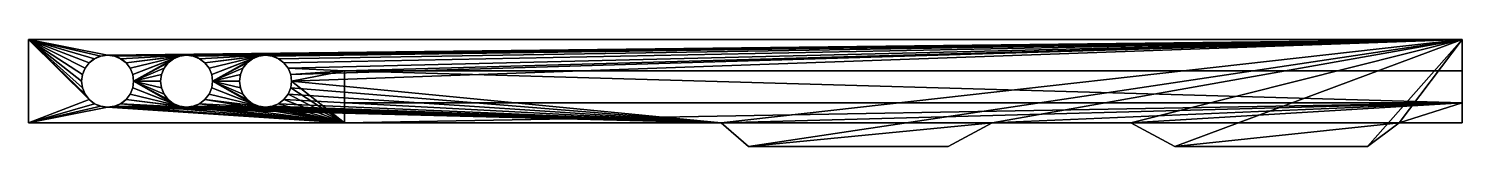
# Model space of a CAD drawing. Extents: x -57 to 38, y -43 to 121.
# Drawn here: x -7.2 to 38.2, y -43.09 to -39.69 of the extents above.
import ezdxf

# ---------------------------------------------------------------- set-up
doc = ezdxf.new("R2010")
doc.units = 0
doc.header["$LTSCALE"] = 25.4
doc.layers.get('0').update_dxf_attribs({"color": 13, "linetype": 'CONTINUOUS'})

# ---------------------------------------------------------------- blocks, each defined once
blk = doc.blocks.new('BARILLA')
at = {"color": 0}
for p, q in [((0, 3.4, 1.5), (45.4, 3.4, 1.5)), ((0, 3.4), (45.4, 3.4)), ((0, 3.4, 1.5), (0, 3.4)), ((0, 3.4, 1.5), (45.4, 3.4, 1.5)), ((0, 0.75, 1.5), (0, 3.4, 1.5)), ((0, 0.75, 1.5), (0, 3.4, 1.5)), ((0, 3.4, 1.5), (0, 3.4)), ((0, 0.75), (0, 3.4)), ((0, 0.75), (0, 3.4)), ((0, 3.4), (45.4, 3.4)), ((45.4, 3.4, 1.5), (45.4, 3.4)), ((45.4, 3.4, 1.5), (45.4, 2.4, 1.5)), ((45.4, 3.4), (45.4, 0.75)), ((45.4, 3.4, 1.5), (45.4, 3.4)), ((45.4, 3.4, 1.5), (45.4, 2.4, 1.5)), ((45.4, 3.4), (45.4, 0.75)), ((2.088, 2.789, 1.5), (2.088, 2.789)), ((2.088, 2.789, 1.5), (2.088, 2.789)), ((2.286, 2.872, 1.5), (2.286, 2.872)), ((2.286, 2.872, 1.5), (2.286, 2.872)), ((2.5, 2.9, 1.5), (2.5, 2.9)), ((2.5, 2.9, 1.5), (2.5, 2.9)), ((2.714, 2.872, 1.5), (2.714, 2.872)), ((2.714, 2.872, 1.5), (2.714, 2.872)), ((2.913, 2.789, 1.5), (2.913, 2.789)), ((2.913, 2.789, 1.5), (2.913, 2.789)), ((4.588, 2.789, 1.5), (4.588, 2.789)), ((4.588, 2.789, 1.5), (4.588, 2.789)), ((4.786, 2.872, 1.5), (4.786, 2.872)), ((4.786, 2.872, 1.5), (4.786, 2.872)), ((5, 2.9, 1.5), (5, 2.9)), ((5, 2.9, 1.5), (5, 2.9)), ((5.214, 2.872, 1.5), (5.214, 2.872)), ((5.214, 2.872, 1.5), (5.214, 2.872)), ((5.413, 2.789, 1.5), (5.413, 2.789)), ((5.413, 2.789, 1.5), (5.413, 2.789)), ((7.087, 2.789, 1.5), (7.087, 2.789)), ((7.087, 2.789, 1.5), (7.087, 2.789)), ((7.286, 2.872, 1.5), (7.286, 2.872)), ((7.286, 2.872, 1.5), (7.286, 2.872)), ((7.5, 2.9, 1.5), (7.5, 2.9)), ((7.5, 2.9, 1.5), (7.5, 2.9)), ((7.714, 2.872, 1.5), (7.714, 2.872)), ((7.714, 2.872, 1.5), (7.714, 2.872)), ((7.912, 2.789, 1.5), (7.912, 2.789)), ((7.912, 2.789, 1.5), (7.912, 2.789)), ((1.703, 2.289, 1.5), (1.703, 2.289)), ((1.703, 2.289, 1.5), (1.703, 2.289)), ((1.786, 2.487, 1.5), (1.786, 2.487)), ((1.786, 2.487, 1.5), (1.786, 2.487)), ((1.917, 2.658, 1.5), (1.917, 2.658)), ((1.917, 2.658, 1.5), (1.917, 2.658)), ((3.083, 2.658, 1.5), (3.083, 2.658)), ((3.083, 2.658, 1.5), (3.083, 2.658)), ((3.214, 2.487, 1.5), (3.214, 2.487)), ((3.214, 2.487, 1.5), (3.214, 2.487)), ((3.297, 2.289, 1.5), (3.297, 2.289)), ((3.297, 2.289, 1.5), (3.297, 2.289)), ((4.203, 2.289, 1.5), (4.203, 2.289)), ((4.203, 2.289, 1.5), (4.203, 2.289)), ((4.286, 2.487, 1.5), (4.286, 2.487)), ((4.286, 2.487, 1.5), (4.286, 2.487)), ((4.417, 2.658, 1.5), (4.417, 2.658)), ((4.417, 2.658, 1.5), (4.417, 2.658)), ((5.583, 2.658, 1.5), (5.583, 2.658)), ((5.583, 2.658, 1.5), (5.583, 2.658)), ((5.714, 2.487, 1.5), (5.714, 2.487)), ((5.714, 2.487, 1.5), (5.714, 2.487)), ((5.797, 2.289, 1.5), (5.797, 2.289)), ((5.797, 2.289, 1.5), (5.797, 2.289)), ((6.703, 2.289, 1.5), (6.703, 2.289)), ((6.703, 2.289, 1.5), (6.703, 2.289)), ((6.786, 2.487, 1.5), (6.786, 2.487)), ((6.786, 2.487, 1.5), (6.786, 2.487)), ((6.917, 2.658, 1.5), (6.917, 2.658)), ((6.917, 2.658, 1.5), (6.917, 2.658)), ((8.083, 2.658, 1.5), (8.083, 2.658)), ((8.083, 2.658, 1.5), (8.083, 2.658)), ((8.214, 2.487, 1.5), (8.214, 2.487)), ((8.214, 2.487, 1.5), (8.214, 2.487)), ((8.297, 2.289, 1.5), (8.297, 2.289)), ((8.297, 2.289, 1.5), (8.297, 2.289)), ((45.4, 2.4, 1.5), (10, 2.4, 1.5)), ((10, 1.392, 1.849), (10, 2.4, 1.5)), ((10, 0.75, 1.5), (10, 2.4, 1.5)), ((45.4, 2.4, 1.5), (10, 2.4, 1.5)), ((10, 1.392, 1.849), (10, 2.4, 1.5)), ((10, 0.75, 1.5), (10, 2.4, 1.5)), ((45.4, 1.392, 1.849), (45.4, 2.4, 1.5)), ((45.4, 1.392, 1.849), (45.4, 2.4, 1.5)), ((1.675, 2.075, 1.5), (1.675, 2.075)), ((1.675, 2.075, 1.5), (1.675, 2.075)), ((1.703, 1.861, 1.5), (1.703, 1.861)), ((1.703, 1.861, 1.5), (1.703, 1.861)), ((3.297, 1.861, 1.5), (3.297, 1.861)), ((3.297, 1.861, 1.5), (3.297, 1.861)), ((3.325, 2.075, 1.5), (3.325, 2.075)), ((3.325, 2.075, 1.5), (3.325, 2.075)), ((4.175, 2.075, 1.5), (4.175, 2.075)), ((4.175, 2.075, 1.5), (4.175, 2.075)), ((4.203, 1.861, 1.5), (4.203, 1.861)), ((4.203, 1.861, 1.5), (4.203, 1.861)), ((5.797, 1.861, 1.5), (5.797, 1.861)), ((5.797, 1.861, 1.5), (5.797, 1.861)), ((5.825, 2.075, 1.5), (5.825, 2.075)), ((5.825, 2.075, 1.5), (5.825, 2.075)), ((6.675, 2.075, 1.5), (6.675, 2.075)), ((6.675, 2.075, 1.5), (6.675, 2.075)), ((6.703, 1.861, 1.5), (6.703, 1.861)), ((6.703, 1.861, 1.5), (6.703, 1.861)), ((8.297, 1.861, 1.5), (8.297, 1.861)), ((8.297, 1.861, 1.5), (8.297, 1.861)), ((8.325, 2.075, 1.5), (8.325, 2.075)), ((8.325, 2.075, 1.5), (8.325, 2.075)), ((1.786, 1.662, 1.5), (1.786, 1.662)), ((1.786, 1.662, 1.5), (1.786, 1.662)), ((1.917, 1.492, 1.5), (1.917, 1.492)), ((1.917, 1.492, 1.5), (1.917, 1.492)), ((3.083, 1.492, 1.5), (3.083, 1.492)), ((3.083, 1.492, 1.5), (3.083, 1.492)), ((3.214, 1.662, 1.5), (3.214, 1.662)), ((3.214, 1.662, 1.5), (3.214, 1.662)), ((4.286, 1.662, 1.5), (4.286, 1.662)), ((4.286, 1.662, 1.5), (4.286, 1.662)), ((4.417, 1.492, 1.5), (4.417, 1.492)), ((4.417, 1.492, 1.5), (4.417, 1.492)), ((5.583, 1.492, 1.5), (5.583, 1.492)), ((5.583, 1.492, 1.5), (5.583, 1.492)), ((5.714, 1.662, 1.5), (5.714, 1.662)), ((5.714, 1.662, 1.5), (5.714, 1.662)), ((6.786, 1.662, 1.5), (6.786, 1.662)), ((6.786, 1.662, 1.5), (6.786, 1.662)), ((6.917, 1.492, 1.5), (6.917, 1.492)), ((6.917, 1.492, 1.5), (6.917, 1.492)), ((8.083, 1.492, 1.5), (8.083, 1.492)), ((8.083, 1.492, 1.5), (8.083, 1.492)), ((8.214, 1.662, 1.5), (8.214, 1.662)), ((8.214, 1.662, 1.5), (8.214, 1.662)), ((10, 1.392, 1.849), (45.4, 1.392, 1.849)), ((10, 1.392, 1.849), (10, 0.75, 1.665)), ((10, 1.392, 1.849), (45.4, 1.392, 1.849)), ((10, 1.392, 1.849), (10, 0.75, 1.665)), ((45.4, 1.392, 1.849), (45.4, 0.75, 1.665)), ((45.4, 1.392, 1.849), (45.4, 0.75, 1.665)), ((2.088, 1.361, 1.5), (2.088, 1.361)), ((2.088, 1.361, 1.5), (2.088, 1.361)), ((2.286, 1.278, 1.5), (2.286, 1.278)), ((2.286, 1.278, 1.5), (2.286, 1.278)), ((2.5, 1.25, 1.5), (2.5, 1.25)), ((2.5, 1.25, 1.5), (2.5, 1.25)), ((2.714, 1.278, 1.5), (2.714, 1.278)), ((2.714, 1.278, 1.5), (2.714, 1.278)), ((2.913, 1.361, 1.5), (2.913, 1.361)), ((2.913, 1.361, 1.5), (2.913, 1.361)), ((4.588, 1.361, 1.5), (4.588, 1.361)), ((4.588, 1.361, 1.5), (4.588, 1.361)), ((4.786, 1.278, 1.5), (4.786, 1.278)), ((4.786, 1.278, 1.5), (4.786, 1.278)), ((5, 1.25, 1.5), (5, 1.25)), ((5, 1.25, 1.5), (5, 1.25)), ((5.214, 1.278, 1.5), (5.214, 1.278)), ((5.214, 1.278, 1.5), (5.214, 1.278)), ((5.413, 1.361, 1.5), (5.413, 1.361)), ((5.413, 1.361, 1.5), (5.413, 1.361)), ((7.087, 1.361, 1.5), (7.087, 1.361)), ((7.087, 1.361, 1.5), (7.087, 1.361)), ((7.286, 1.278, 1.5), (7.286, 1.278)), ((7.286, 1.278, 1.5), (7.286, 1.278)), ((7.5, 1.25, 1.5), (7.5, 1.25)), ((7.5, 1.25, 1.5), (7.5, 1.25)), ((7.714, 1.278, 1.5), (7.714, 1.278)), ((7.714, 1.278, 1.5), (7.714, 1.278)), ((7.912, 1.361, 1.5), (7.912, 1.361)), ((7.912, 1.361, 1.5), (7.912, 1.361)), ((10, 0.75, 1.5), (0, 0.75, 1.5)), ((0, 0.75, 1.5), (0, 0.75)), ((10, 0.75, 1.5), (0, 0.75, 1.5)), ((0, 0.75, 1.5), (0, 0.75)), ((21.931, 0.75), (0, 0.75)), ((21.931, 0.75), (0, 0.75)), ((10, 0.75, 1.665), (10, 0.75, 1.5)), ((21.931, 0.75, 1.665), (10, 0.75, 1.665)), ((21.931, 0.75, 1.665), (10, 0.75, 1.665)), ((10, 0.75, 1.665), (10, 0.75, 1.5)), ((21.931, 0.75, 1.665), (22.8, 0, 1.565)), ((21.931, 0.75, 1.665), (21.931, 0.75, 1.565)), ((21.931, 0.75), (21.931, 0.75, 1.565)), ((22.8, 0), (21.931, 0.75)), ((30.508, 0.75, 1.665), (21.931, 0.75, 1.665)), ((21.931, 0.75), (21.931, 0.75, 1.565)), ((21.931, 0.75, 1.665), (21.931, 0.75, 1.565)), ((22.8, 0), (21.931, 0.75)), ((30.508, 0.75, 1.565), (21.931, 0.75, 1.565)), ((30.508, 0.75, 1.665), (21.931, 0.75, 1.665)), ((21.931, 0.75, 1.665), (21.931, 0.75, 1.565)), ((30.508, 0.75, 1.665), (21.931, 0.75, 1.665)), ((21.931, 0.75, 1.665), (22.8, 0, 1.565)), ((30.508, 0.75), (29.12, 0)), ((30.508, 0.75, 1.665), (29.12, 0, 1.565)), ((30.508, 0.75, 1.665), (29.12, 0, 1.565)), ((30.508, 0.75), (29.12, 0)), ((34.9, 0.75, 1.665), (30.508, 0.75, 1.665)), ((34.9, 0.75), (30.508, 0.75)), ((30.508, 0.75, 1.565), (30.508, 0.75, 1.665)), ((34.9, 0.75, 1.665), (30.508, 0.75, 1.665)), ((30.508, 0.75, 1.565), (30.508, 0.75, 1.665)), ((30.508, 0.75), (30.508, 0.75, 1.565)), ((34.9, 0.75), (30.508, 0.75)), ((30.508, 0.75), (30.508, 0.75, 1.565)), ((30.508, 0.75, 1.565), (30.508, 0.75, 1.665)), ((34.9, 0.75, 1.665), (36.3, 0, 1.565)), ((34.9, 0.75, 1.665), (34.9, 0.75, 1.565)), ((34.9, 0.75), (34.9, 0.75, 1.565)), ((36.3, 0), (34.9, 0.75)), ((43.4, 0.75, 1.665), (34.9, 0.75, 1.665)), ((43.4, 0.75, 1.665), (34.9, 0.75, 1.665)), ((34.9, 0.75, 1.665), (34.9, 0.75, 1.565)), ((43.4, 0.75, 1.565), (34.9, 0.75, 1.565)), ((43.4, 0.75, 1.665), (34.9, 0.75, 1.665)), ((34.9, 0.75, 1.665), (36.3, 0, 1.565)), ((36.3, 0), (34.9, 0.75)), ((34.9, 0.75), (34.9, 0.75, 1.565)), ((34.9, 0.75, 1.665), (34.9, 0.75, 1.565)), ((43.4, 0.75, 1.665), (42.4, 0, 1.565)), ((43.4, 0.75), (42.4, 0)), ((43.4, 0.75, 1.665), (42.4, 0, 1.565)), ((43.4, 0.75), (42.4, 0)), ((45.4, 0.75, 1.665), (43.4, 0.75, 1.665)), ((43.4, 0.75, 1.665), (43.4, 0.75, 1.565)), ((43.4, 0.75), (43.4, 0.75, 1.565)), ((45.4, 0.75), (43.4, 0.75)), ((43.4, 0.75), (43.4, 0.75, 1.565)), ((43.4, 0.75, 1.665), (43.4, 0.75, 1.565)), ((45.4, 0.75, 1.665), (43.4, 0.75, 1.665)), ((43.4, 0.75, 1.665), (43.4, 0.75, 1.565)), ((45.4, 0.75), (43.4, 0.75)), ((45.4, 0.75, 1.665), (45.4, 0.75)), ((45.4, 0.75, 1.665), (45.4, 0.75)), ((22.8, 0), (22.8, 0, 1.565)), ((29.12, 0, 1.565), (22.8, 0, 1.565)), ((22.8, 0), (22.8, 0, 1.565)), ((29.12, 0), (22.8, 0)), ((29.12, 0), (22.8, 0)), ((29.12, 0, 1.565), (22.8, 0, 1.565)), ((29.12, 0), (29.12, 0, 1.565)), ((29.12, 0), (29.12, 0, 1.565)), ((36.3, 0), (36.3, 0, 1.565)), ((42.4, 0), (36.3, 0)), ((36.3, 0), (36.3, 0, 1.565)), ((42.4, 0), (36.3, 0)), ((42.4, 0), (42.4, 0, 1.565)), ((42.4, 0), (42.4, 0, 1.565)), ((42.4, 0, 1.565), (36.3, 0, 1.565)), ((42.4, 0, 1.565), (36.3, 0, 1.565))]:
    blk.add_line(p, q, dxfattribs=at)
at = {"color": 0, "extrusion": (3.12499e-14, -3.73862e-14, -1)}
for centre in [(-2.5, 2.075, -1.5), (-2.5, 2.075), (-2.5, 2.075, -1.5), (-2.5, 2.075), (-2.5, 2.075, -1.5), (-2.5, 2.075), (-2.5, 2.075, -1.5), (-2.5, 2.075), (-2.5, 2.075, -1.5), (-2.5, 2.075), (-2.5, 2.075, -1.5), (-2.5, 2.075), (-2.5, 2.075, -1.5), (-2.5, 2.075), (-2.5, 2.075, -1.5), (-2.5, 2.075), (-2.5, 2.075, -1.5), (-2.5, 2.075), (-2.5, 2.075, -1.5), (-2.5, 2.075), (-2.5, 2.075, -1.5), (-2.5, 2.075), (-2.5, 2.075, -1.5), (-2.5, 2.075), (-2.5, 2.075, -1.5), (-2.5, 2.075), (-2.5, 2.075, -1.5), (-2.5, 2.075), (-2.5, 2.075, -1.5), (-2.5, 2.075), (-2.5, 2.075, -1.5), (-2.5, 2.075), (-2.5, 2.075, -1.5), (-2.5, 2.075), (-2.5, 2.075, -1.5), (-2.5, 2.075), (-2.5, 2.075, -1.5), (-2.5, 2.075), (-2.5, 2.075, -1.5), (-2.5, 2.075), (-2.5, 2.075, -1.5), (-2.5, 2.075, -1.5), (-2.5, 2.075), (-2.5, 2.075, -1.5), (-2.5, 2.075), (-2.5, 2.075, -1.5), (-2.5, 2.075), (-2.5, 2.075, -1.5), (-2.5, 2.075), (-2.5, 2.075)]:
    blk.add_circle(centre, 0.825, dxfattribs=at)
at = {"color": 0, "extrusion": (4.97008e-15, -5.30377e-14, -1)}
for centre in [(-5, 2.075, -1.5), (-5, 2.075), (-5, 2.075, -1.5), (-5, 2.075), (-5, 2.075, -1.5), (-5, 2.075), (-5, 2.075, -1.5), (-5, 2.075), (-5, 2.075, -1.5), (-5, 2.075), (-5, 2.075, -1.5), (-5, 2.075), (-5, 2.075, -1.5), (-5, 2.075), (-5, 2.075, -1.5), (-5, 2.075), (-5, 2.075, -1.5), (-5, 2.075), (-5, 2.075, -1.5), (-5, 2.075), (-5, 2.075, -1.5), (-5, 2.075), (-5, 2.075, -1.5), (-5, 2.075), (-5, 2.075, -1.5), (-5, 2.075), (-5, 2.075, -1.5), (-5, 2.075), (-5, 2.075, -1.5), (-5, 2.075), (-5, 2.075, -1.5), (-5, 2.075), (-5, 2.075, -1.5), (-5, 2.075), (-5, 2.075, -1.5), (-5, 2.075), (-5, 2.075, -1.5), (-5, 2.075, -1.5), (-5, 2.075), (-5, 2.075, -1.5), (-5, 2.075), (-5, 2.075, -1.5), (-5, 2.075), (-5, 2.075, -1.5), (-5, 2.075), (-5, 2.075, -1.5), (-5, 2.075), (-5, 2.075, -1.5), (-5, 2.075), (-5, 2.075)]:
    blk.add_circle(centre, 0.825, dxfattribs=at)
at = {"color": 0, "extrusion": (4.96528e-15, -6.02842e-14, -1)}
for centre in [(-7.5, 2.075, -1.5), (-7.5, 2.075), (-7.5, 2.075, -1.5), (-7.5, 2.075), (-7.5, 2.075, -1.5), (-7.5, 2.075), (-7.5, 2.075, -1.5), (-7.5, 2.075), (-7.5, 2.075, -1.5), (-7.5, 2.075), (-7.5, 2.075, -1.5), (-7.5, 2.075), (-7.5, 2.075, -1.5), (-7.5, 2.075), (-7.5, 2.075, -1.5), (-7.5, 2.075), (-7.5, 2.075, -1.5), (-7.5, 2.075), (-7.5, 2.075, -1.5), (-7.5, 2.075), (-7.5, 2.075, -1.5), (-7.5, 2.075), (-7.5, 2.075, -1.5), (-7.5, 2.075), (-7.5, 2.075, -1.5), (-7.5, 2.075), (-7.5, 2.075, -1.5), (-7.5, 2.075), (-7.5, 2.075, -1.5), (-7.5, 2.075), (-7.5, 2.075, -1.5), (-7.5, 2.075), (-7.5, 2.075, -1.5), (-7.5, 2.075), (-7.5, 2.075, -1.5), (-7.5, 2.075), (-7.5, 2.075, -1.5), (-7.5, 2.075), (-7.5, 2.075, -1.5), (-7.5, 2.075), (-7.5, 2.075, -1.5), (-7.5, 2.075), (-7.5, 2.075, -1.5), (-7.5, 2.075), (-7.5, 2.075, -1.5), (-7.5, 2.075), (-7.5, 2.075, -1.5), (-7.5, 2.075, -1.5), (-7.5, 2.075), (-7.5, 2.075)]:
    blk.add_circle(centre, 0.825, dxfattribs=at)
at = {"color": 0}
mesh = blk.add_polyface(dxfattribs=at)
corners = [(0, 3.4), (45.4, 3.4, 1.5), (45.4, 3.4), (0, 3.4, 1.5)]
mesh.append_faces([[corners[k] for k in face] for face in [(0, 1, 2), (1, 0, 3)]], dxfattribs={"vtx0": -1, "color": 0})
mesh = blk.add_polyface(dxfattribs=at)
corners = [(0, 0.75, 1.5), (1.917, 1.492, 1.5), (0, 3.4, 1.5), (2.088, 1.361, 1.5), (2.286, 1.278, 1.5), (2.5, 1.25, 1.5), (10, 0.75, 1.5), (1.786, 1.662, 1.5), (1.703, 1.861, 1.5), (1.675, 2.075, 1.5), (2.714, 1.278, 1.5), (2.913, 1.361, 1.5), (5, 1.25, 1.5), (3.083, 1.492, 1.5), (4.786, 1.278, 1.5), (3.214, 1.662, 1.5), (3.297, 1.861, 1.5), (4.588, 1.361, 1.5), (3.325, 2.075, 1.5), (4.417, 1.492, 1.5), (4.286, 1.662, 1.5), (4.203, 1.861, 1.5), (4.175, 2.075, 1.5), (5.214, 1.278, 1.5), (5.413, 1.361, 1.5), (5.583, 1.492, 1.5), (7.286, 1.278, 1.5), (5.714, 1.662, 1.5), (5.797, 1.861, 1.5), (7.087, 1.361, 1.5), (5.825, 2.075, 1.5), (6.917, 1.492, 1.5), (6.786, 1.662, 1.5), (6.703, 1.861, 1.5), (6.675, 2.075, 1.5), (7.5, 1.25, 1.5), (7.714, 1.278, 1.5), (7.912, 1.361, 1.5), (8.083, 1.492, 1.5), (8.214, 1.662, 1.5), (8.297, 1.861, 1.5), (8.325, 2.075, 1.5), (10, 2.4, 1.5), (2.5, 2.9, 1.5), (45.4, 3.4, 1.5), (2.286, 2.872, 1.5), (2.088, 2.789, 1.5), (1.917, 2.658, 1.5), (1.786, 2.487, 1.5), (1.703, 2.289, 1.5), (2.714, 2.872, 1.5), (5, 2.9, 1.5), (2.913, 2.789, 1.5), (3.083, 2.658, 1.5), (4.786, 2.872, 1.5), (3.214, 2.487, 1.5), (3.297, 2.289, 1.5), (4.588, 2.789, 1.5), (4.417, 2.658, 1.5), (4.286, 2.487, 1.5), (4.203, 2.289, 1.5), (5.214, 2.872, 1.5), (7.5, 2.9, 1.5), (5.413, 2.789, 1.5), (5.583, 2.658, 1.5), (7.286, 2.872, 1.5), (5.714, 2.487, 1.5), (5.797, 2.289, 1.5), (7.087, 2.789, 1.5), (6.917, 2.658, 1.5), (6.786, 2.487, 1.5), (6.703, 2.289, 1.5), (7.714, 2.872, 1.5), (7.912, 2.789, 1.5), (8.083, 2.658, 1.5), (8.214, 2.487, 1.5), (8.297, 2.289, 1.5), (45.4, 2.4, 1.5)]
mesh.append_faces([[corners[k] for k in face] for face in [(44, 42, 77)]], dxfattribs={"vtx0": -1, "color": 0})
mesh.append_faces([[corners[k] for k in face] for face in [(0, 1, 2), (1, 0, 3), (3, 0, 4), (4, 0, 5), (5, 6, 10), (10, 6, 11), (11, 12, 13), (13, 14, 15), (15, 14, 16), (16, 17, 18), (12, 6, 23), (23, 6, 24), (24, 6, 25), (25, 26, 27), (27, 26, 28), (28, 29, 30), (26, 6, 35), (35, 6, 36), (36, 6, 37), (37, 6, 38), (38, 6, 39), (39, 6, 40), (40, 6, 41), (2, 43, 44), (43, 2, 45), (45, 2, 46), (46, 2, 47), (47, 2, 48), (48, 2, 49), (49, 2, 9), (51, 53, 54), (54, 56, 57), (57, 18, 58), (58, 18, 59), (59, 18, 60), (60, 18, 22), (62, 64, 65), (65, 67, 68), (68, 30, 69), (69, 30, 70), (70, 30, 71), (71, 30, 34)]], dxfattribs={"vtx0": -1, "vtx1": -1, "color": 0})
mesh.append_faces([[corners[k] for k in face] for face in [(11, 6, 12), (25, 6, 26), (44, 50, 51), (44, 61, 62), (44, 75, 42)]], dxfattribs={"vtx0": -1, "vtx1": -1, "vtx2": -1, "color": 0})
mesh.append_faces([[corners[k] for k in face] for face in [(5, 0, 6), (2, 1, 7), (2, 7, 8), (2, 8, 9), (13, 12, 14), (16, 14, 17), (18, 17, 19), (18, 19, 20), (18, 20, 21), (18, 21, 22), (28, 26, 29), (30, 29, 31), (30, 31, 32), (30, 32, 33), (30, 33, 34), (41, 6, 42), (44, 43, 50), (51, 50, 52), (51, 52, 53), (54, 53, 55), (54, 55, 56), (57, 56, 18), (44, 51, 61), (62, 61, 63), (62, 63, 64), (65, 64, 66), (65, 66, 67), (68, 67, 30), (44, 62, 72), (44, 72, 73), (44, 73, 74), (44, 74, 75), (42, 75, 76), (42, 76, 41)]], dxfattribs={"vtx0": -1, "vtx2": -1, "color": 0})
mesh = blk.add_polyface(dxfattribs=at)
corners = [(0, 3.4, 1.5), (0, 0.75), (0, 0.75, 1.5), (0, 3.4)]
mesh.append_faces([[corners[k] for k in face] for face in [(0, 1, 2), (1, 0, 3)]], dxfattribs={"vtx0": -1, "color": 0})
mesh = blk.add_polyface(dxfattribs=at)
corners = [(0, 3.4), (1.703, 2.289), (1.675, 2.075), (1.786, 2.487), (1.917, 2.658), (2.088, 2.789), (2.286, 2.872), (2.5, 2.9), (45.4, 3.4), (2.714, 2.872), (5, 2.9), (2.913, 2.789), (3.083, 2.658), (4.786, 2.872), (3.214, 2.487), (3.297, 2.289), (4.588, 2.789), (3.325, 2.075), (4.417, 2.658), (4.286, 2.487), (4.203, 2.289), (4.175, 2.075), (5.214, 2.872), (7.5, 2.9), (5.413, 2.789), (5.583, 2.658), (7.286, 2.872), (5.714, 2.487), (5.797, 2.289), (7.087, 2.789), (5.825, 2.075), (6.917, 2.658), (6.786, 2.487), (6.703, 2.289), (6.675, 2.075), (7.714, 2.872), (7.912, 2.789), (8.083, 2.658), (8.214, 2.487), (8.297, 2.289), (8.325, 2.075), (21.931, 0.75), (22.8, 0), (30.508, 0.75), (29.12, 0), (34.9, 0.75), (36.3, 0), (42.4, 0), (43.4, 0.75), (45.4, 0.75), (0, 0.75), (2.5, 1.25), (2.286, 1.278), (2.088, 1.361), (1.917, 1.492), (1.786, 1.662), (1.703, 1.861), (2.714, 1.278), (5, 1.25), (2.913, 1.361), (3.083, 1.492), (4.786, 1.278), (3.214, 1.662), (3.297, 1.861), (4.588, 1.361), (4.417, 1.492), (4.286, 1.662), (4.203, 1.861), (5.214, 1.278), (7.5, 1.25), (5.413, 1.361), (5.583, 1.492), (7.286, 1.278), (5.714, 1.662), (5.797, 1.861), (7.087, 1.361), (6.917, 1.492), (6.786, 1.662), (6.703, 1.861), (7.714, 1.278), (7.912, 1.361), (8.083, 1.492), (8.214, 1.662), (8.297, 1.861)]
mesh.append_faces([[corners[k] for k in face] for face in [(42, 43, 44), (48, 8, 49)]], dxfattribs={"vtx0": -1, "color": 0})
mesh.append_faces([[corners[k] for k in face] for face in [(1, 0, 3), (3, 0, 4), (4, 0, 5), (5, 0, 6), (6, 0, 7), (7, 8, 9), (9, 10, 11), (11, 10, 12), (12, 13, 14), (14, 13, 15), (15, 16, 17), (10, 8, 22), (22, 23, 24), (24, 23, 25), (25, 26, 27), (27, 26, 28), (28, 29, 30), (23, 8, 35), (35, 8, 36), (36, 8, 37), (37, 8, 38), (38, 8, 39), (39, 8, 40), (41, 8, 42), (43, 8, 45), (45, 8, 46), (46, 8, 47), (47, 8, 48), (50, 51, 41), (51, 50, 52), (52, 50, 53), (53, 50, 54), (54, 0, 55), (55, 0, 56), (56, 0, 2), (58, 60, 61), (61, 63, 64), (64, 17, 65), (65, 17, 66), (66, 17, 67), (67, 17, 21), (69, 71, 72), (72, 74, 75), (75, 30, 76), (76, 30, 77), (77, 30, 78), (78, 30, 34)]], dxfattribs={"vtx0": -1, "vtx1": -1, "color": 0})
mesh.append_faces([[corners[k] for k in face] for face in [(9, 8, 10), (22, 8, 23), (40, 8, 41), (42, 8, 43), (41, 57, 58), (41, 68, 69)]], dxfattribs={"vtx0": -1, "vtx1": -1, "vtx2": -1, "color": 0})
mesh.append_faces([[corners[k] for k in face] for face in [(0, 1, 2), (7, 0, 8), (12, 10, 13), (15, 13, 16), (17, 16, 18), (17, 18, 19), (17, 19, 20), (17, 20, 21), (25, 23, 26), (28, 26, 29), (30, 29, 31), (30, 31, 32), (30, 32, 33), (30, 33, 34), (54, 50, 0), (41, 51, 57), (58, 57, 59), (58, 59, 60), (61, 60, 62), (61, 62, 63), (64, 63, 17), (41, 58, 68), (69, 68, 70), (69, 70, 71), (72, 71, 73), (72, 73, 74), (75, 74, 30), (41, 69, 79), (41, 79, 80), (41, 80, 81), (41, 81, 82), (41, 82, 83), (41, 83, 40)]], dxfattribs={"vtx0": -1, "vtx2": -1, "color": 0})
mesh = blk.add_polyface(dxfattribs=at)
corners = [(45.4, 0.75), (45.4, 1.392, 1.849), (45.4, 0.75, 1.665), (45.4, 3.4), (45.4, 2.4, 1.5), (45.4, 3.4, 1.5)]
mesh.append_faces([[corners[k] for k in face] for face in [(0, 1, 2), (4, 3, 5)]], dxfattribs={"vtx0": -1, "color": 0})
mesh.append_faces([[corners[k] for k in face] for face in [(1, 3, 4)]], dxfattribs={"vtx0": -1, "vtx1": -1, "color": 0})
mesh.append_faces([[corners[k] for k in face] for face in [(1, 0, 3)]], dxfattribs={"vtx0": -1, "vtx2": -1, "color": 0})
mesh = blk.add_polyface(dxfattribs=at)
corners = [(2.088, 2.789), (1.917, 2.658, 1.5), (1.917, 2.658), (2.088, 2.789, 1.5)]
mesh.append_faces([[corners[k] for k in face] for face in [(0, 1, 2), (1, 0, 3)]], dxfattribs={"vtx0": -1, "color": 0})
mesh = blk.add_polyface(dxfattribs=at)
corners = [(2.286, 2.872), (2.088, 2.789, 1.5), (2.088, 2.789), (2.286, 2.872, 1.5)]
mesh.append_faces([[corners[k] for k in face] for face in [(0, 1, 2), (1, 0, 3)]], dxfattribs={"vtx0": -1, "color": 0})
mesh = blk.add_polyface(dxfattribs=at)
corners = [(2.5, 2.9, 1.5), (2.286, 2.872), (2.5, 2.9), (2.286, 2.872, 1.5)]
mesh.append_faces([[corners[k] for k in face] for face in [(0, 1, 2), (1, 0, 3)]], dxfattribs={"vtx0": -1, "color": 0})
mesh = blk.add_polyface(dxfattribs=at)
corners = [(2.714, 2.872), (2.5, 2.9, 1.5), (2.5, 2.9), (2.714, 2.872, 1.5)]
mesh.append_faces([[corners[k] for k in face] for face in [(0, 1, 2), (1, 0, 3)]], dxfattribs={"vtx0": -1, "color": 0})
mesh = blk.add_polyface(dxfattribs=at)
corners = [(2.913, 2.789, 1.5), (2.714, 2.872), (2.913, 2.789), (2.714, 2.872, 1.5)]
mesh.append_faces([[corners[k] for k in face] for face in [(0, 1, 2), (1, 0, 3)]], dxfattribs={"vtx0": -1, "color": 0})
mesh = blk.add_polyface(dxfattribs=at)
corners = [(3.083, 2.658, 1.5), (2.913, 2.789), (3.083, 2.658), (2.913, 2.789, 1.5)]
mesh.append_faces([[corners[k] for k in face] for face in [(0, 1, 2), (1, 0, 3)]], dxfattribs={"vtx0": -1, "color": 0})
mesh = blk.add_polyface(dxfattribs=at)
corners = [(4.588, 2.789), (4.417, 2.658, 1.5), (4.417, 2.658), (4.588, 2.789, 1.5)]
mesh.append_faces([[corners[k] for k in face] for face in [(0, 1, 2), (1, 0, 3)]], dxfattribs={"vtx0": -1, "color": 0})
mesh = blk.add_polyface(dxfattribs=at)
corners = [(4.786, 2.872, 1.5), (4.588, 2.789), (4.786, 2.872), (4.588, 2.789, 1.5)]
mesh.append_faces([[corners[k] for k in face] for face in [(0, 1, 2), (1, 0, 3)]], dxfattribs={"vtx0": -1, "color": 0})
mesh = blk.add_polyface(dxfattribs=at)
corners = [(5, 2.9, 1.5), (4.786, 2.872), (5, 2.9), (4.786, 2.872, 1.5)]
mesh.append_faces([[corners[k] for k in face] for face in [(0, 1, 2), (1, 0, 3)]], dxfattribs={"vtx0": -1, "color": 0})
mesh = blk.add_polyface(dxfattribs=at)
corners = [(5.214, 2.872), (5, 2.9, 1.5), (5, 2.9), (5.214, 2.872, 1.5)]
mesh.append_faces([[corners[k] for k in face] for face in [(0, 1, 2), (1, 0, 3)]], dxfattribs={"vtx0": -1, "color": 0})
mesh = blk.add_polyface(dxfattribs=at)
corners = [(5.413, 2.789), (5.214, 2.872, 1.5), (5.214, 2.872), (5.413, 2.789, 1.5)]
mesh.append_faces([[corners[k] for k in face] for face in [(0, 1, 2), (1, 0, 3)]], dxfattribs={"vtx0": -1, "color": 0})
mesh = blk.add_polyface(dxfattribs=at)
corners = [(5.583, 2.658, 1.5), (5.413, 2.789), (5.583, 2.658), (5.413, 2.789, 1.5)]
mesh.append_faces([[corners[k] for k in face] for face in [(0, 1, 2), (1, 0, 3)]], dxfattribs={"vtx0": -1, "color": 0})
mesh = blk.add_polyface(dxfattribs=at)
corners = [(7.087, 2.789, 1.5), (6.917, 2.658), (7.087, 2.789), (6.917, 2.658, 1.5)]
mesh.append_faces([[corners[k] for k in face] for face in [(0, 1, 2), (1, 0, 3)]], dxfattribs={"vtx0": -1, "color": 0})
mesh = blk.add_polyface(dxfattribs=at)
corners = [(7.286, 2.872, 1.5), (7.087, 2.789), (7.286, 2.872), (7.087, 2.789, 1.5)]
mesh.append_faces([[corners[k] for k in face] for face in [(0, 1, 2), (1, 0, 3)]], dxfattribs={"vtx0": -1, "color": 0})
mesh = blk.add_polyface(dxfattribs=at)
corners = [(7.5, 2.9), (7.286, 2.872, 1.5), (7.286, 2.872), (7.5, 2.9, 1.5)]
mesh.append_faces([[corners[k] for k in face] for face in [(0, 1, 2), (1, 0, 3)]], dxfattribs={"vtx0": -1, "color": 0})
mesh = blk.add_polyface(dxfattribs=at)
corners = [(7.714, 2.872, 1.5), (7.5, 2.9), (7.714, 2.872), (7.5, 2.9, 1.5)]
mesh.append_faces([[corners[k] for k in face] for face in [(0, 1, 2), (1, 0, 3)]], dxfattribs={"vtx0": -1, "color": 0})
mesh = blk.add_polyface(dxfattribs=at)
corners = [(7.912, 2.789), (7.714, 2.872, 1.5), (7.714, 2.872), (7.912, 2.789, 1.5)]
mesh.append_faces([[corners[k] for k in face] for face in [(0, 1, 2), (1, 0, 3)]], dxfattribs={"vtx0": -1, "color": 0})
mesh = blk.add_polyface(dxfattribs=at)
corners = [(8.083, 2.658), (7.912, 2.789, 1.5), (7.912, 2.789), (8.083, 2.658, 1.5)]
mesh.append_faces([[corners[k] for k in face] for face in [(0, 1, 2), (1, 0, 3)]], dxfattribs={"vtx0": -1, "color": 0})
mesh = blk.add_polyface(dxfattribs=at)
corners = [(1.703, 2.289), (1.675, 2.075, 1.5), (1.675, 2.075), (1.703, 2.289, 1.5)]
mesh.append_faces([[corners[k] for k in face] for face in [(0, 1, 2), (1, 0, 3)]], dxfattribs={"vtx0": -1, "color": 0})
mesh = blk.add_polyface(dxfattribs=at)
corners = [(1.786, 2.487), (1.703, 2.289, 1.5), (1.703, 2.289), (1.786, 2.487, 1.5)]
mesh.append_faces([[corners[k] for k in face] for face in [(0, 1, 2), (1, 0, 3)]], dxfattribs={"vtx0": -1, "color": 0})
mesh = blk.add_polyface(dxfattribs=at)
corners = [(1.917, 2.658), (1.786, 2.487, 1.5), (1.786, 2.487), (1.917, 2.658, 1.5)]
mesh.append_faces([[corners[k] for k in face] for face in [(0, 1, 2), (1, 0, 3)]], dxfattribs={"vtx0": -1, "color": 0})
mesh = blk.add_polyface(dxfattribs=at)
corners = [(3.214, 2.487, 1.5), (3.083, 2.658), (3.214, 2.487), (3.083, 2.658, 1.5)]
mesh.append_faces([[corners[k] for k in face] for face in [(0, 1, 2), (1, 0, 3)]], dxfattribs={"vtx0": -1, "color": 0})
mesh = blk.add_polyface(dxfattribs=at)
corners = [(3.297, 2.289, 1.5), (3.214, 2.487), (3.297, 2.289), (3.214, 2.487, 1.5)]
mesh.append_faces([[corners[k] for k in face] for face in [(0, 1, 2), (1, 0, 3)]], dxfattribs={"vtx0": -1, "color": 0})
mesh = blk.add_polyface(dxfattribs=at)
corners = [(3.325, 2.075, 1.5), (3.297, 2.289), (3.325, 2.075), (3.297, 2.289, 1.5)]
mesh.append_faces([[corners[k] for k in face] for face in [(0, 1, 2), (1, 0, 3)]], dxfattribs={"vtx0": -1, "color": 0})
mesh = blk.add_polyface(dxfattribs=at)
corners = [(4.203, 2.289), (4.175, 2.075, 1.5), (4.175, 2.075), (4.203, 2.289, 1.5)]
mesh.append_faces([[corners[k] for k in face] for face in [(0, 1, 2), (1, 0, 3)]], dxfattribs={"vtx0": -1, "color": 0})
mesh = blk.add_polyface(dxfattribs=at)
corners = [(4.286, 2.487), (4.203, 2.289, 1.5), (4.203, 2.289), (4.286, 2.487, 1.5)]
mesh.append_faces([[corners[k] for k in face] for face in [(0, 1, 2), (1, 0, 3)]], dxfattribs={"vtx0": -1, "color": 0})
mesh = blk.add_polyface(dxfattribs=at)
corners = [(4.417, 2.658), (4.286, 2.487, 1.5), (4.286, 2.487), (4.417, 2.658, 1.5)]
mesh.append_faces([[corners[k] for k in face] for face in [(0, 1, 2), (1, 0, 3)]], dxfattribs={"vtx0": -1, "color": 0})
mesh = blk.add_polyface(dxfattribs=at)
corners = [(5.714, 2.487, 1.5), (5.583, 2.658), (5.714, 2.487), (5.583, 2.658, 1.5)]
mesh.append_faces([[corners[k] for k in face] for face in [(0, 1, 2), (1, 0, 3)]], dxfattribs={"vtx0": -1, "color": 0})
mesh = blk.add_polyface(dxfattribs=at)
corners = [(5.797, 2.289, 1.5), (5.714, 2.487), (5.797, 2.289), (5.714, 2.487, 1.5)]
mesh.append_faces([[corners[k] for k in face] for face in [(0, 1, 2), (1, 0, 3)]], dxfattribs={"vtx0": -1, "color": 0})
mesh = blk.add_polyface(dxfattribs=at)
corners = [(5.825, 2.075, 1.5), (5.797, 2.289), (5.825, 2.075), (5.797, 2.289, 1.5)]
mesh.append_faces([[corners[k] for k in face] for face in [(0, 1, 2), (1, 0, 3)]], dxfattribs={"vtx0": -1, "color": 0})
mesh = blk.add_polyface(dxfattribs=at)
corners = [(6.703, 2.289), (6.675, 2.075, 1.5), (6.675, 2.075), (6.703, 2.289, 1.5)]
mesh.append_faces([[corners[k] for k in face] for face in [(0, 1, 2), (1, 0, 3)]], dxfattribs={"vtx0": -1, "color": 0})
mesh = blk.add_polyface(dxfattribs=at)
corners = [(6.786, 2.487), (6.703, 2.289, 1.5), (6.703, 2.289), (6.786, 2.487, 1.5)]
mesh.append_faces([[corners[k] for k in face] for face in [(0, 1, 2), (1, 0, 3)]], dxfattribs={"vtx0": -1, "color": 0})
mesh = blk.add_polyface(dxfattribs=at)
corners = [(6.917, 2.658), (6.786, 2.487, 1.5), (6.786, 2.487), (6.917, 2.658, 1.5)]
mesh.append_faces([[corners[k] for k in face] for face in [(0, 1, 2), (1, 0, 3)]], dxfattribs={"vtx0": -1, "color": 0})
mesh = blk.add_polyface(dxfattribs=at)
corners = [(8.214, 2.487, 1.5), (8.083, 2.658), (8.214, 2.487), (8.083, 2.658, 1.5)]
mesh.append_faces([[corners[k] for k in face] for face in [(0, 1, 2), (1, 0, 3)]], dxfattribs={"vtx0": -1, "color": 0})
mesh = blk.add_polyface(dxfattribs=at)
corners = [(8.297, 2.289, 1.5), (8.214, 2.487), (8.297, 2.289), (8.214, 2.487, 1.5)]
mesh.append_faces([[corners[k] for k in face] for face in [(0, 1, 2), (1, 0, 3)]], dxfattribs={"vtx0": -1, "color": 0})
mesh = blk.add_polyface(dxfattribs=at)
corners = [(8.325, 2.075, 1.5), (8.297, 2.289), (8.325, 2.075), (8.297, 2.289, 1.5)]
mesh.append_faces([[corners[k] for k in face] for face in [(0, 1, 2), (1, 0, 3)]], dxfattribs={"vtx0": -1, "color": 0})
mesh = blk.add_polyface(dxfattribs=at)
corners = [(45.4, 1.392, 1.849), (10, 2.4, 1.5), (10, 1.392, 1.849), (45.4, 2.4, 1.5)]
mesh.append_faces([[corners[k] for k in face] for face in [(0, 1, 2), (1, 0, 3)]], dxfattribs={"vtx0": -1, "color": 0})
mesh = blk.add_polyface(dxfattribs=at)
corners = [(10, 0.75, 1.665), (10, 2.4, 1.5), (10, 0.75, 1.5), (10, 1.392, 1.849)]
mesh.append_faces([[corners[k] for k in face] for face in [(0, 1, 2), (1, 0, 3)]], dxfattribs={"vtx0": -1, "color": 0})
mesh = blk.add_polyface(dxfattribs=at)
corners = [(1.675, 2.075), (1.703, 1.861, 1.5), (1.703, 1.861), (1.675, 2.075, 1.5)]
mesh.append_faces([[corners[k] for k in face] for face in [(0, 1, 2), (1, 0, 3)]], dxfattribs={"vtx0": -1, "color": 0})
mesh = blk.add_polyface(dxfattribs=at)
corners = [(1.703, 1.861), (1.786, 1.662, 1.5), (1.786, 1.662), (1.703, 1.861, 1.5)]
mesh.append_faces([[corners[k] for k in face] for face in [(0, 1, 2), (1, 0, 3)]], dxfattribs={"vtx0": -1, "color": 0})
mesh = blk.add_polyface(dxfattribs=at)
corners = [(3.214, 1.662, 1.5), (3.297, 1.861), (3.214, 1.662), (3.297, 1.861, 1.5)]
mesh.append_faces([[corners[k] for k in face] for face in [(0, 1, 2), (1, 0, 3)]], dxfattribs={"vtx0": -1, "color": 0})
mesh = blk.add_polyface(dxfattribs=at)
corners = [(3.297, 1.861, 1.5), (3.325, 2.075), (3.297, 1.861), (3.325, 2.075, 1.5)]
mesh.append_faces([[corners[k] for k in face] for face in [(0, 1, 2), (1, 0, 3)]], dxfattribs={"vtx0": -1, "color": 0})
mesh = blk.add_polyface(dxfattribs=at)
corners = [(4.175, 2.075), (4.203, 1.861, 1.5), (4.203, 1.861), (4.175, 2.075, 1.5)]
mesh.append_faces([[corners[k] for k in face] for face in [(0, 1, 2), (1, 0, 3)]], dxfattribs={"vtx0": -1, "color": 0})
mesh = blk.add_polyface(dxfattribs=at)
corners = [(4.203, 1.861), (4.286, 1.662, 1.5), (4.286, 1.662), (4.203, 1.861, 1.5)]
mesh.append_faces([[corners[k] for k in face] for face in [(0, 1, 2), (1, 0, 3)]], dxfattribs={"vtx0": -1, "color": 0})
mesh = blk.add_polyface(dxfattribs=at)
corners = [(5.714, 1.662, 1.5), (5.797, 1.861), (5.714, 1.662), (5.797, 1.861, 1.5)]
mesh.append_faces([[corners[k] for k in face] for face in [(0, 1, 2), (1, 0, 3)]], dxfattribs={"vtx0": -1, "color": 0})
mesh = blk.add_polyface(dxfattribs=at)
corners = [(5.797, 1.861, 1.5), (5.825, 2.075), (5.797, 1.861), (5.825, 2.075, 1.5)]
mesh.append_faces([[corners[k] for k in face] for face in [(0, 1, 2), (1, 0, 3)]], dxfattribs={"vtx0": -1, "color": 0})
mesh = blk.add_polyface(dxfattribs=at)
corners = [(6.675, 2.075), (6.703, 1.861, 1.5), (6.703, 1.861), (6.675, 2.075, 1.5)]
mesh.append_faces([[corners[k] for k in face] for face in [(0, 1, 2), (1, 0, 3)]], dxfattribs={"vtx0": -1, "color": 0})
mesh = blk.add_polyface(dxfattribs=at)
corners = [(6.703, 1.861), (6.786, 1.662, 1.5), (6.786, 1.662), (6.703, 1.861, 1.5)]
mesh.append_faces([[corners[k] for k in face] for face in [(0, 1, 2), (1, 0, 3)]], dxfattribs={"vtx0": -1, "color": 0})
mesh = blk.add_polyface(dxfattribs=at)
corners = [(8.214, 1.662, 1.5), (8.297, 1.861), (8.214, 1.662), (8.297, 1.861, 1.5)]
mesh.append_faces([[corners[k] for k in face] for face in [(0, 1, 2), (1, 0, 3)]], dxfattribs={"vtx0": -1, "color": 0})
mesh = blk.add_polyface(dxfattribs=at)
corners = [(8.297, 1.861, 1.5), (8.325, 2.075), (8.297, 1.861), (8.325, 2.075, 1.5)]
mesh.append_faces([[corners[k] for k in face] for face in [(0, 1, 2), (1, 0, 3)]], dxfattribs={"vtx0": -1, "color": 0})
mesh = blk.add_polyface(dxfattribs=at)
corners = [(1.786, 1.662), (1.917, 1.492, 1.5), (1.917, 1.492), (1.786, 1.662, 1.5)]
mesh.append_faces([[corners[k] for k in face] for face in [(0, 1, 2), (1, 0, 3)]], dxfattribs={"vtx0": -1, "color": 0})
mesh = blk.add_polyface(dxfattribs=at)
corners = [(1.917, 1.492, 1.5), (2.088, 1.361), (1.917, 1.492), (2.088, 1.361, 1.5)]
mesh.append_faces([[corners[k] for k in face] for face in [(0, 1, 2), (1, 0, 3)]], dxfattribs={"vtx0": -1, "color": 0})
mesh = blk.add_polyface(dxfattribs=at)
corners = [(2.913, 1.361), (3.083, 1.492, 1.5), (3.083, 1.492), (2.913, 1.361, 1.5)]
mesh.append_faces([[corners[k] for k in face] for face in [(0, 1, 2), (1, 0, 3)]], dxfattribs={"vtx0": -1, "color": 0})
mesh = blk.add_polyface(dxfattribs=at)
corners = [(3.083, 1.492, 1.5), (3.214, 1.662), (3.083, 1.492), (3.214, 1.662, 1.5)]
mesh.append_faces([[corners[k] for k in face] for face in [(0, 1, 2), (1, 0, 3)]], dxfattribs={"vtx0": -1, "color": 0})
mesh = blk.add_polyface(dxfattribs=at)
corners = [(4.286, 1.662), (4.417, 1.492, 1.5), (4.417, 1.492), (4.286, 1.662, 1.5)]
mesh.append_faces([[corners[k] for k in face] for face in [(0, 1, 2), (1, 0, 3)]], dxfattribs={"vtx0": -1, "color": 0})
mesh = blk.add_polyface(dxfattribs=at)
corners = [(4.417, 1.492, 1.5), (4.588, 1.361), (4.417, 1.492), (4.588, 1.361, 1.5)]
mesh.append_faces([[corners[k] for k in face] for face in [(0, 1, 2), (1, 0, 3)]], dxfattribs={"vtx0": -1, "color": 0})
mesh = blk.add_polyface(dxfattribs=at)
corners = [(5.413, 1.361), (5.583, 1.492, 1.5), (5.583, 1.492), (5.413, 1.361, 1.5)]
mesh.append_faces([[corners[k] for k in face] for face in [(0, 1, 2), (1, 0, 3)]], dxfattribs={"vtx0": -1, "color": 0})
mesh = blk.add_polyface(dxfattribs=at)
corners = [(5.583, 1.492, 1.5), (5.714, 1.662), (5.583, 1.492), (5.714, 1.662, 1.5)]
mesh.append_faces([[corners[k] for k in face] for face in [(0, 1, 2), (1, 0, 3)]], dxfattribs={"vtx0": -1, "color": 0})
mesh = blk.add_polyface(dxfattribs=at)
corners = [(6.786, 1.662), (6.917, 1.492, 1.5), (6.917, 1.492), (6.786, 1.662, 1.5)]
mesh.append_faces([[corners[k] for k in face] for face in [(0, 1, 2), (1, 0, 3)]], dxfattribs={"vtx0": -1, "color": 0})
mesh = blk.add_polyface(dxfattribs=at)
corners = [(6.917, 1.492, 1.5), (7.087, 1.361), (6.917, 1.492), (7.087, 1.361, 1.5)]
mesh.append_faces([[corners[k] for k in face] for face in [(0, 1, 2), (1, 0, 3)]], dxfattribs={"vtx0": -1, "color": 0})
mesh = blk.add_polyface(dxfattribs=at)
corners = [(7.912, 1.361), (8.083, 1.492, 1.5), (8.083, 1.492), (7.912, 1.361, 1.5)]
mesh.append_faces([[corners[k] for k in face] for face in [(0, 1, 2), (1, 0, 3)]], dxfattribs={"vtx0": -1, "color": 0})
mesh = blk.add_polyface(dxfattribs=at)
corners = [(8.083, 1.492, 1.5), (8.214, 1.662), (8.083, 1.492), (8.214, 1.662, 1.5)]
mesh.append_faces([[corners[k] for k in face] for face in [(0, 1, 2), (1, 0, 3)]], dxfattribs={"vtx0": -1, "color": 0})
mesh = blk.add_polyface(dxfattribs=at)
corners = [(10, 0.75, 1.665), (45.4, 1.392, 1.849), (10, 1.392, 1.849), (21.931, 0.75, 1.665), (30.508, 0.75, 1.665), (34.9, 0.75, 1.665), (43.4, 0.75, 1.665), (45.4, 0.75, 1.665)]
mesh.append_faces([[corners[k] for k in face] for face in [(0, 1, 2), (1, 6, 7)]], dxfattribs={"vtx0": -1, "color": 0})
mesh.append_faces([[corners[k] for k in face] for face in [(1, 0, 3), (1, 3, 4), (1, 4, 5), (1, 5, 6)]], dxfattribs={"vtx0": -1, "vtx2": -1, "color": 0})
mesh = blk.add_polyface(dxfattribs=at)
corners = [(2.088, 1.361, 1.5), (2.286, 1.278), (2.088, 1.361), (2.286, 1.278, 1.5)]
mesh.append_faces([[corners[k] for k in face] for face in [(0, 1, 2), (1, 0, 3)]], dxfattribs={"vtx0": -1, "color": 0})
mesh = blk.add_polyface(dxfattribs=at)
corners = [(2.286, 1.278, 1.5), (2.5, 1.25), (2.286, 1.278), (2.5, 1.25, 1.5)]
mesh.append_faces([[corners[k] for k in face] for face in [(0, 1, 2), (1, 0, 3)]], dxfattribs={"vtx0": -1, "color": 0})
mesh = blk.add_polyface(dxfattribs=at)
corners = [(2.5, 1.25, 1.5), (2.714, 1.278), (2.5, 1.25), (2.714, 1.278, 1.5)]
mesh.append_faces([[corners[k] for k in face] for face in [(0, 1, 2), (1, 0, 3)]], dxfattribs={"vtx0": -1, "color": 0})
mesh = blk.add_polyface(dxfattribs=at)
corners = [(2.714, 1.278, 1.5), (2.913, 1.361), (2.714, 1.278), (2.913, 1.361, 1.5)]
mesh.append_faces([[corners[k] for k in face] for face in [(0, 1, 2), (1, 0, 3)]], dxfattribs={"vtx0": -1, "color": 0})
mesh = blk.add_polyface(dxfattribs=at)
corners = [(4.588, 1.361, 1.5), (4.786, 1.278), (4.588, 1.361), (4.786, 1.278, 1.5)]
mesh.append_faces([[corners[k] for k in face] for face in [(0, 1, 2), (1, 0, 3)]], dxfattribs={"vtx0": -1, "color": 0})
mesh = blk.add_polyface(dxfattribs=at)
corners = [(4.786, 1.278, 1.5), (5, 1.25), (4.786, 1.278), (5, 1.25, 1.5)]
mesh.append_faces([[corners[k] for k in face] for face in [(0, 1, 2), (1, 0, 3)]], dxfattribs={"vtx0": -1, "color": 0})
mesh = blk.add_polyface(dxfattribs=at)
corners = [(5, 1.25, 1.5), (5.214, 1.278), (5, 1.25), (5.214, 1.278, 1.5)]
mesh.append_faces([[corners[k] for k in face] for face in [(0, 1, 2), (1, 0, 3)]], dxfattribs={"vtx0": -1, "color": 0})
mesh = blk.add_polyface(dxfattribs=at)
corners = [(5.214, 1.278, 1.5), (5.413, 1.361), (5.214, 1.278), (5.413, 1.361, 1.5)]
mesh.append_faces([[corners[k] for k in face] for face in [(0, 1, 2), (1, 0, 3)]], dxfattribs={"vtx0": -1, "color": 0})
mesh = blk.add_polyface(dxfattribs=at)
corners = [(7.087, 1.361, 1.5), (7.286, 1.278), (7.087, 1.361), (7.286, 1.278, 1.5)]
mesh.append_faces([[corners[k] for k in face] for face in [(0, 1, 2), (1, 0, 3)]], dxfattribs={"vtx0": -1, "color": 0})
mesh = blk.add_polyface(dxfattribs=at)
corners = [(7.286, 1.278), (7.5, 1.25, 1.5), (7.5, 1.25), (7.286, 1.278, 1.5)]
mesh.append_faces([[corners[k] for k in face] for face in [(0, 1, 2), (1, 0, 3)]], dxfattribs={"vtx0": -1, "color": 0})
mesh = blk.add_polyface(dxfattribs=at)
corners = [(7.5, 1.25, 1.5), (7.714, 1.278), (7.5, 1.25), (7.714, 1.278, 1.5)]
mesh.append_faces([[corners[k] for k in face] for face in [(0, 1, 2), (1, 0, 3)]], dxfattribs={"vtx0": -1, "color": 0})
mesh = blk.add_polyface(dxfattribs=at)
corners = [(7.714, 1.278), (7.912, 1.361, 1.5), (7.912, 1.361), (7.714, 1.278, 1.5)]
mesh.append_faces([[corners[k] for k in face] for face in [(0, 1, 2), (1, 0, 3)]], dxfattribs={"vtx0": -1, "color": 0})
mesh = blk.add_polyface(dxfattribs=at)
corners = [(21.931, 0.75, 1.565), (10, 0.75, 1.5), (21.931, 0.75), (10, 0.75, 1.665), (21.931, 0.75, 1.665), (0, 0.75, 1.5), (0, 0.75)]
mesh.append_faces([[corners[k] for k in face] for face in [(3, 0, 4), (2, 5, 6)]], dxfattribs={"vtx0": -1, "color": 0})
mesh.append_faces([[corners[k] for k in face] for face in [(0, 1, 2), (1, 0, 3), (5, 2, 1)]], dxfattribs={"vtx0": -1, "vtx1": -1, "color": 0})
mesh = blk.add_polyface(dxfattribs=at)
corners = [(22.8, 0), (21.931, 0.75, 1.565), (21.931, 0.75), (22.8, 0, 1.565), (21.931, 0.75, 1.665)]
mesh.append_faces([[corners[k] for k in face] for face in [(0, 1, 2), (1, 3, 4)]], dxfattribs={"vtx0": -1, "color": 0})
mesh.append_faces([[corners[k] for k in face] for face in [(1, 0, 3)]], dxfattribs={"vtx0": -1, "vtx2": -1, "color": 0})
mesh = blk.add_polyface(dxfattribs=at)
corners = [(30.508, 0.75, 1.665), (21.931, 0.75, 1.565), (30.508, 0.75, 1.565), (21.931, 0.75, 1.665)]
mesh.append_faces([[corners[k] for k in face] for face in [(0, 1, 2), (1, 0, 3)]], dxfattribs={"vtx0": -1, "color": 0})
mesh = blk.add_polyface(dxfattribs=at)
corners = [(22.8, 0, 1.565), (30.508, 0.75, 1.665), (21.931, 0.75, 1.665), (29.12, 0, 1.565)]
mesh.append_faces([[corners[k] for k in face] for face in [(0, 1, 2), (1, 0, 3)]], dxfattribs={"vtx0": -1, "color": 0})
mesh = blk.add_polyface(dxfattribs=at)
corners = [(30.508, 0.75, 1.565), (29.12, 0), (30.508, 0.75), (29.12, 0, 1.565), (30.508, 0.75, 1.665)]
mesh.append_faces([[corners[k] for k in face] for face in [(0, 1, 2), (3, 0, 4)]], dxfattribs={"vtx0": -1, "color": 0})
mesh.append_faces([[corners[k] for k in face] for face in [(1, 0, 3)]], dxfattribs={"vtx0": -1, "vtx1": -1, "color": 0})
mesh = blk.add_polyface(dxfattribs=at)
corners = [(34.9, 0.75), (30.508, 0.75, 1.565), (30.508, 0.75), (34.9, 0.75, 1.565), (30.508, 0.75, 1.665), (34.9, 0.75, 1.665)]
mesh.append_faces([[corners[k] for k in face] for face in [(0, 1, 2), (4, 3, 5)]], dxfattribs={"vtx0": -1, "color": 0})
mesh.append_faces([[corners[k] for k in face] for face in [(1, 3, 4)]], dxfattribs={"vtx0": -1, "vtx1": -1, "color": 0})
mesh.append_faces([[corners[k] for k in face] for face in [(1, 0, 3)]], dxfattribs={"vtx0": -1, "vtx2": -1, "color": 0})
mesh = blk.add_polyface(dxfattribs=at)
corners = [(36.3, 0), (34.9, 0.75, 1.565), (34.9, 0.75), (36.3, 0, 1.565), (34.9, 0.75, 1.665)]
mesh.append_faces([[corners[k] for k in face] for face in [(0, 1, 2), (1, 3, 4)]], dxfattribs={"vtx0": -1, "color": 0})
mesh.append_faces([[corners[k] for k in face] for face in [(1, 0, 3)]], dxfattribs={"vtx0": -1, "vtx2": -1, "color": 0})
mesh = blk.add_polyface(dxfattribs=at)
corners = [(43.4, 0.75, 1.665), (34.9, 0.75, 1.565), (43.4, 0.75, 1.565), (34.9, 0.75, 1.665)]
mesh.append_faces([[corners[k] for k in face] for face in [(0, 1, 2), (1, 0, 3)]], dxfattribs={"vtx0": -1, "color": 0})
mesh = blk.add_polyface(dxfattribs=at)
corners = [(36.3, 0, 1.565), (43.4, 0.75, 1.665), (34.9, 0.75, 1.665), (42.4, 0, 1.565)]
mesh.append_faces([[corners[k] for k in face] for face in [(0, 1, 2), (1, 0, 3)]], dxfattribs={"vtx0": -1, "color": 0})
mesh = blk.add_polyface(dxfattribs=at)
corners = [(43.4, 0.75, 1.565), (42.4, 0), (43.4, 0.75), (42.4, 0, 1.565), (43.4, 0.75, 1.665)]
mesh.append_faces([[corners[k] for k in face] for face in [(0, 1, 2), (3, 0, 4)]], dxfattribs={"vtx0": -1, "color": 0})
mesh.append_faces([[corners[k] for k in face] for face in [(1, 0, 3)]], dxfattribs={"vtx0": -1, "vtx1": -1, "color": 0})
mesh = blk.add_polyface(dxfattribs=at)
corners = [(45.4, 0.75, 1.665), (43.4, 0.75), (45.4, 0.75), (43.4, 0.75, 1.565), (43.4, 0.75, 1.665)]
mesh.append_faces([[corners[k] for k in face] for face in [(0, 1, 2), (3, 0, 4)]], dxfattribs={"vtx0": -1, "color": 0})
mesh.append_faces([[corners[k] for k in face] for face in [(1, 0, 3)]], dxfattribs={"vtx0": -1, "vtx1": -1, "color": 0})
mesh = blk.add_polyface(dxfattribs=at)
corners = [(29.12, 0), (22.8, 0, 1.565), (22.8, 0), (29.12, 0, 1.565)]
mesh.append_faces([[corners[k] for k in face] for face in [(0, 1, 2), (1, 0, 3)]], dxfattribs={"vtx0": -1, "color": 0})
mesh = blk.add_polyface(dxfattribs=at)
corners = [(42.4, 0, 1.565), (36.3, 0), (42.4, 0), (36.3, 0, 1.565)]
mesh.append_faces([[corners[k] for k in face] for face in [(0, 1, 2), (1, 0, 3)]], dxfattribs={"vtx0": -1, "color": 0})

msp = doc.modelspace()

# ---------------------------------------------------------------- block references
at = {"color": 0}
msp.add_blockref('BARILLA', (-7.203, -43.094), dxfattribs=at)

doc.saveas('drawing.dxf')
